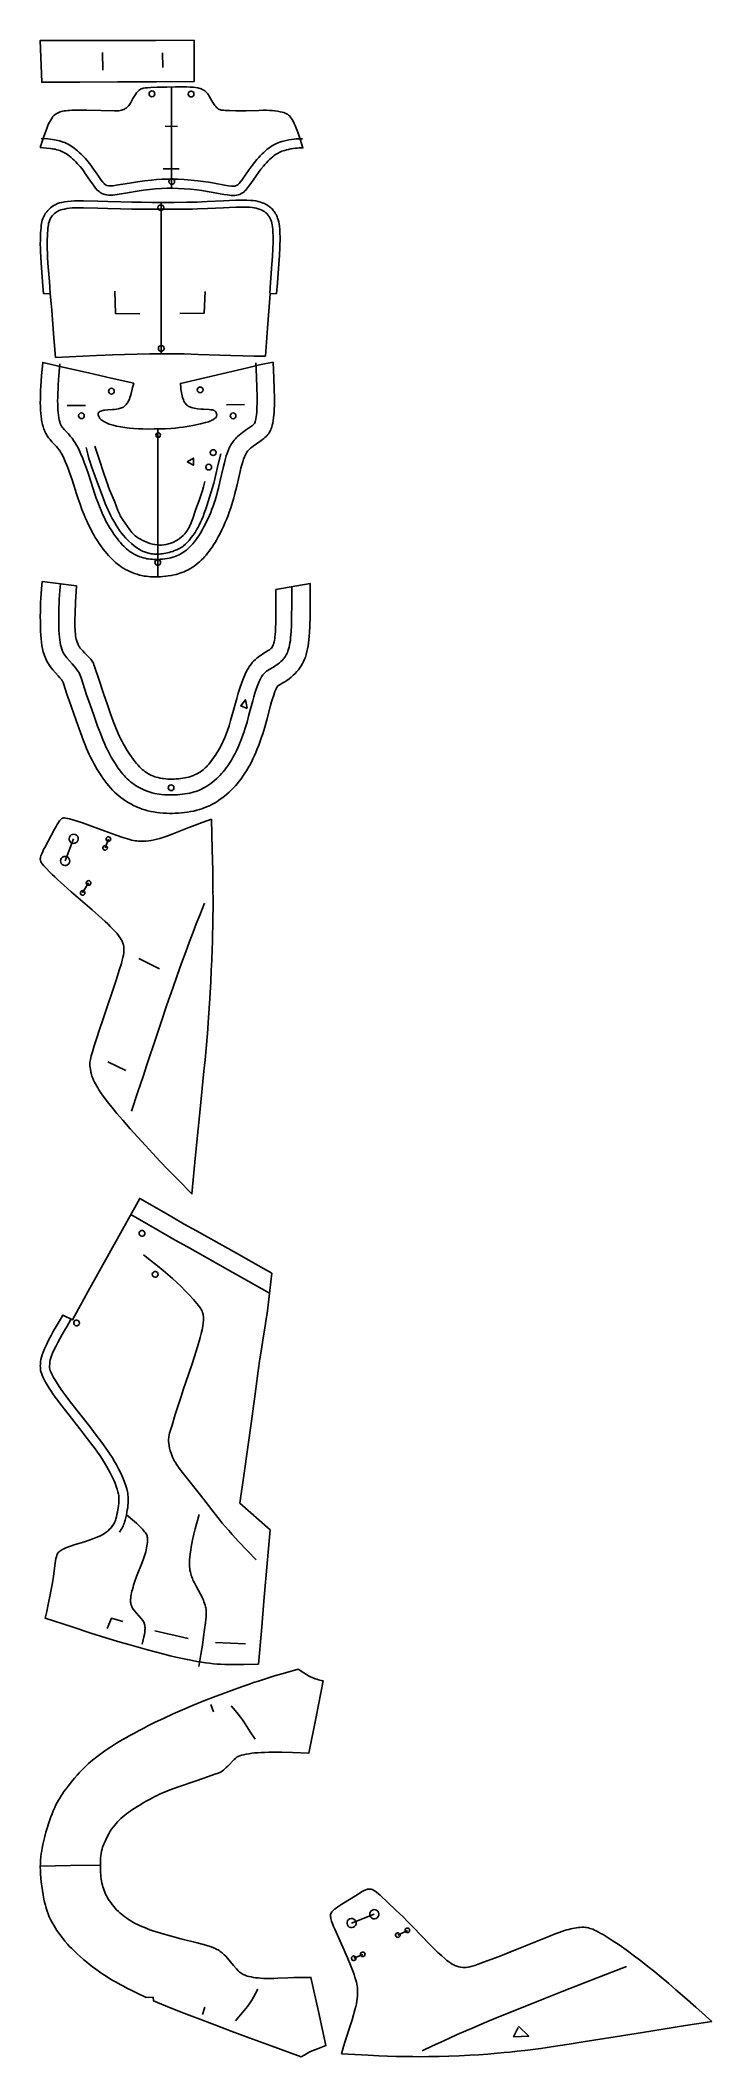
# Model space of a CAD drawing. Extents: x 1 to 293, y 1 to 877.
import ezdxf

# ---------------------------------------------------------------- set-up
doc = ezdxf.new("R2010")
doc.units = 0

msp = doc.modelspace()

# ---------------------------------------------------------------- linework, layer by layer
for points in [[(67.868591, 859.527405), (51.307343, 859.458679), (34.74617, 859.389893), (18.184999, 859.321045), (1.62375, 859.252258), (0.999453, 877.434875), (17.716719, 877.448975), (34.433983, 877.463135), (51.151249, 877.477234), (67.868591, 877.491333), (67.868591, 859.527405)], [(28.059765, 872.245667), (28.17914, 864.550537)], [(54.173748, 872.06958), (54.293903, 865.652161)], [(1, 830.877686), (3.731562, 830.653809), (5.476016, 830.467163), (6.178515, 830.368042), (6.920938, 830.238953), (7.508437, 830.115051), (8.15789, 829.953125), (8.881953, 829.74176), (9.522031, 829.52832), (10.082969, 829.31366), (10.659531, 829.059814), (11.256093, 828.75769), (11.771718, 828.462341), (12.306093, 828.122314), (12.968828, 827.65802), (13.648594, 827.139587), (14.338281, 826.574768), (15.030937, 825.971069), (15.719687, 825.336243), (16.399843, 824.674255), (17.070234, 823.983826), (17.73, 823.262878), (18.271093, 822.63739), (19.119062, 821.587097), (20.046249, 820.337585), (20.848749, 819.191833), (22.875624, 816.224915), (24.125, 814.469971), (25.054531, 813.250549), (25.76453, 812.421082), (26.115469, 812.064453), (26.513594, 811.711304), (26.859297, 811.447388), (27.28367, 811.168518), (27.737812, 810.91864), (28.153671, 810.729431), (28.596718, 810.565247), (29.069374, 810.427612), (29.838749, 810.274841), (30.684608, 810.190125), (31.610624, 810.17804), (32.504295, 810.231445), (33.365154, 810.3302), (34.363514, 810.478821), (39.699219, 811.379272), (43.167187, 811.928345), (45.819218, 812.309875), (48.404842, 812.633972), (51.133282, 812.905579), (53.691013, 813.084106), (56.10828, 813.177246), (58.414139, 813.193054), (60.871716, 813.133179), (63.476406, 812.991943), (66.237968, 812.770752), (68.965782, 812.481628), (71.253433, 812.179688), (73.576714, 811.818359), (76.090157, 811.383118), (80.764687, 810.531494), (82.388435, 810.258362), (83.262184, 810.13147), (83.918671, 810.054199), (84.501564, 810.00769), (85.028984, 809.993286), (85.677811, 810.026184), (86.304688, 810.121521), (87.028122, 810.30719), (87.683594, 810.543884), (88.333672, 810.84967), (88.885155, 811.175049), (89.412964, 811.558472), (89.934685, 812.022278), (90.318588, 812.419128), (90.639839, 812.784119), (91.067657, 813.308716), (91.533432, 813.919434), (92.478668, 815.236572), (94.796486, 818.59552), (95.789688, 819.999268), (96.919373, 821.513), (98.004845, 822.858887), (98.596718, 823.543274), (99.295387, 824.30719), (99.898438, 824.930298), (100.603127, 825.617432), (101.304527, 826.258118), (101.998589, 826.84906), (102.685776, 827.388489), (103.272263, 827.809753), (103.859451, 828.192871), (104.35125, 828.482849), (104.84687, 828.746216), (105.450157, 829.02832), (105.964684, 829.238525), (106.602654, 829.465088), (107.269684, 829.668701), (107.973122, 829.854675), (108.846558, 830.055237), (109.888435, 830.261597), (110.926559, 830.436646), (111.908119, 830.572693), (112.681015, 830.654419), (113.460625, 830.708191), (114.159531, 830.73114), (115.157501, 830.734985), (113.98156, 834.540344), (113.558746, 835.820923), (113.117653, 837.081726), (112.653671, 838.317261), (112.250854, 839.31781), (111.755463, 840.463806), (111.338516, 841.357849), (110.841095, 842.337402), (110.434845, 843.060303), (110.041245, 843.684998), (109.65625, 844.212891), (109.269608, 844.655762), (108.870934, 845.025818), (108.449844, 845.335388), (107.995781, 845.596436), (107.498276, 845.821289), (106.837189, 846.055969), (106.114838, 846.257813), (105.210152, 846.457703), (104.116875, 846.648254), (102.840309, 846.826294), (101.799454, 846.939148), (100.677963, 847.024292), (99.250854, 847.081055), (97.834213, 847.089722), (96.013283, 847.055664), (90.407188, 846.893799), (88.354454, 846.873169), (85.942032, 846.886414), (83.276329, 846.944519), (81.352966, 847.02594), (80.687424, 847.075684), (80.129295, 847.137695), (79.729141, 847.200989), (79.306564, 847.293884), (78.989685, 847.390137), (78.752968, 847.48407), (78.471329, 847.627869), (78.252182, 847.767944), (78.033905, 847.933838), (77.755699, 848.182495), (77.220467, 848.760193), (76.90461, 849.151611), (76.579605, 849.58905), (75.982033, 850.481445), (75.516167, 851.258118), (74.441719, 853.172791), (74.083282, 853.753235), (73.782188, 854.193176), (73.383202, 854.699585), (72.954453, 855.145203), (72.494064, 855.529907), (72.001953, 855.859619), (71.691246, 856.033264), (71.258904, 856.239441), (70.920937, 856.376648), (70.452026, 856.538635), (69.962029, 856.679565), (69.449608, 856.801941), (68.477814, 856.975525), (67.374374, 857.101868), (66.096558, 857.186462), (64.602104, 857.234619), (62.603046, 857.252258), (59.795467, 857.232422), (55.964138, 857.167419), (51.830391, 857.076599), (49.097813, 856.987183), (47.553749, 856.901917), (46.570938, 856.806335), (45.859688, 856.683044), (45.573982, 856.608337), (45.257263, 856.50061), (44.903904, 856.347229), (44.612732, 856.196289), (44.264297, 855.981934), (43.973747, 855.77124), (43.682266, 855.527405), (43.388985, 855.246704), (43.152657, 854.993164), (42.854843, 854.63855), (42.318279, 853.911804), (41.735466, 853.011292), (41.237576, 852.159668), (40.311016, 850.479065), (39.88953, 849.786865), (39.436172, 849.154419), (39.192577, 848.864929), (38.93586, 848.593994), (38.594376, 848.28186), (38.30328, 848.053955), (37.914532, 847.796875), (37.582264, 847.613953), (37.22953, 847.451599), (36.761326, 847.277588), (36.271248, 847.133423), (35.768906, 847.017151), (35.163593, 846.911316), (34.474998, 846.829407), (33.827343, 846.786621), (33.187107, 846.776062), (27.476093, 846.94928), (21.281563, 847.079773), (17.530155, 847.116089), (16.07375, 847.106873), (14.750781, 847.077271), (13.72375, 847.032227), (12.937812, 846.978638), (12.071953, 846.892334), (11.409843, 846.799988), (10.797031, 846.687073), (10.120937, 846.522888), (9.603281, 846.363037), (9.032969, 846.146606), (8.431719, 845.864441), (7.82, 845.508972), (7.341094, 845.171204), (6.898516, 844.786011), (6.473281, 844.321716), (6.108438, 843.836792), (5.665703, 843.141602), (5.262422, 842.418884), (4.768125, 841.431946), (4.329609, 840.469727), (3.8075, 839.220032), (3.356484, 838.046936), (2.906016, 836.78894), (2.381484, 835.234924), (1, 830.877686)], [(50.786873, 854.231201), (50.691719, 854.709595), (50.42078, 855.115112), (50.015232, 855.386047), (49.536873, 855.481201), (49.058514, 855.386047), (48.652969, 855.115112), (48.38203, 854.709595), (48.286873, 854.231201), (48.38203, 853.752869), (48.652969, 853.347351), (49.058514, 853.076416), (49.536873, 852.981201), (50.015232, 853.076416), (50.42078, 853.347351), (50.691719, 853.752869), (50.786873, 854.231201)], [(58.059685, 813.332092), (58.059685, 824.282715), (58.059685, 835.233337), (58.059685, 846.18396), (58.059685, 857.134583)], [(67.787262, 854.15271), (67.692108, 854.631165), (67.421089, 855.036621), (67.015625, 855.307556), (66.537262, 855.40271), (66.058907, 855.307556), (65.653358, 855.036621), (65.382423, 854.631165), (65.287262, 854.15271), (65.382423, 853.674438), (65.653358, 853.26886), (66.058907, 852.997864), (66.537262, 852.90271), (67.015625, 852.997864), (67.421089, 853.26886), (67.692108, 853.674438), (67.787262, 854.15271)], [(1.382734, 834.859619), (4.219141, 834.631409), (5.257109, 834.528259), (6.231484, 834.411133), (7.13125, 834.276245), (7.854609, 834.143433), (8.54875, 833.992432), (9.340468, 833.790039), (10.133828, 833.556091), (10.946172, 833.283936), (11.660625, 833.010376), (12.39289, 832.689758), (13.144062, 832.313049), (13.785313, 831.949585), (14.440547, 831.53656), (15.107031, 831.076294), (15.780468, 830.574768), (16.456562, 830.037415), (17.131016, 829.469971), (17.932264, 828.757507), (18.717968, 828.019287), (19.358515, 827.386597), (19.985703, 826.737244), (20.599218, 826.070557), (21.198515, 825.385498), (21.783438, 824.681458), (22.353437, 823.957703), (22.908516, 823.217102), (23.870546, 821.865356), (25.65539, 819.251648), (26.557655, 817.956909), (27.500546, 816.65387), (28.175781, 815.778015), (28.692656, 815.186157), (28.919296, 814.968079), (29.113203, 814.809265), (29.343203, 814.649902), (29.5525, 814.532532), (29.786249, 814.43396), (30.063437, 814.350403), (30.600468, 814.249756), (31.191093, 814.206299), (31.858124, 814.218323), (32.679451, 814.295044), (34.031719, 814.493103), (39.699062, 815.436157), (43.286404, 815.992737), (46.341091, 816.415588), (49.271561, 816.752258), (51.427185, 816.945374), (53.774529, 817.097168), (56.01445, 817.179932), (58.164219, 817.19873), (59.468281, 817.181396), (60.745625, 817.144226), (63.476406, 817.003357), (64.928902, 816.898804), (66.599762, 816.75647), (69.43383, 816.455994), (71.799294, 816.144104), (74.188354, 815.773193), (76.523438, 815.371338), (81.050781, 814.553833), (82.852814, 814.249878), (84.031715, 814.085205), (84.459137, 814.044922), (84.852264, 814.02887), (85.203514, 814.045166), (85.533745, 814.098328), (85.888596, 814.193054), (86.213043, 814.319275), (86.509377, 814.473511), (86.816635, 814.676147), (87.107811, 814.915527), (87.393829, 815.198364), (87.923668, 815.816162), (88.623672, 816.743652), (91.798668, 821.302185), (93.029839, 823.009277), (94.108589, 824.419495), (95.184219, 825.727844), (95.952965, 826.599365), (96.625389, 827.319885), (97.423592, 828.126831), (98.117653, 828.787415), (98.937027, 829.519104), (99.645782, 830.110535), (100.361015, 830.66626), (101.083595, 831.18335), (101.814529, 831.659058), (102.430626, 832.021851), (103.053902, 832.352234), (103.685387, 832.650146), (104.327812, 832.918396), (105.116951, 833.205994), (105.930626, 833.461609), (106.77359, 833.691101), (107.799057, 833.933044), (109.003593, 834.177307), (110.191635, 834.381592), (111.308594, 834.539795), (112.185936, 834.635986), (113.062576, 834.700195), (113.931091, 834.72998), (114.985931, 834.732422)], [(55.266716, 840.186707), (60.569763, 840.035278)], [(54.465935, 821.625427), (61.368591, 821.598633)], [(59.364452, 816.083557), (59.269295, 816.561951), (58.99828, 816.967468), (58.592812, 817.238403), (58.114452, 817.333557), (57.636093, 817.238403), (57.230545, 816.967468), (56.95961, 816.561951), (56.864452, 816.083557), (56.95961, 815.605225), (57.230545, 815.199768), (57.636093, 814.928711), (58.114452, 814.833557), (58.592812, 814.928711), (58.99828, 815.199768), (59.269295, 815.605225), (59.364452, 816.083557)], [(98.947495, 740.207581), (99.821167, 752.333252), (100.909996, 767.247925), (103.732025, 767.446228), (104.05101, 772.017029), (104.669998, 780.288757), (104.922188, 783.911255), (105.125, 787.564514), (105.179688, 789.089844), (105.203667, 790.317017), (105.198746, 792.028748), (105.152809, 793.581177), (105.056244, 795.250854), (104.93, 796.664185), (104.795311, 797.673096), (104.636948, 798.507568), (104.399841, 799.427612), (104.125389, 800.257324), (103.920235, 800.779541), (103.736328, 801.197144), (103.480469, 801.717468), (103.254059, 802.130859), (102.942734, 802.641846), (102.670151, 803.044495), (102.375778, 803.439819), (102.058983, 803.825928), (101.719063, 804.20105), (101.355385, 804.563416), (100.96711, 804.911072), (100.659454, 805.161255), (100.337265, 805.401306), (99.885078, 805.704651), (99.410156, 805.988281), (98.91758, 806.252075), (98.412262, 806.495911), (97.899216, 806.719543), (97.383354, 806.922974), (96.742188, 807.148438), (96.114296, 807.341675), (95.622887, 807.473511), (94.629532, 807.681946), (93.550392, 807.826782), (92.299606, 807.919983), (90.798592, 807.973083), (88.839684, 807.993286), (86.000702, 807.962463), (83.179764, 807.875916), (80.676872, 807.759033), (73.553276, 807.372009), (69.231323, 807.19751), (67.038437, 807.139648), (64.716171, 807.09906), (59.199608, 807.055908), (49.47031, 807.060303), (44.97242, 807.094055), (40.778904, 807.149231), (35.953358, 807.241455), (30.353281, 807.380066), (26.04875, 807.509338), (19.737108, 807.732788), (18.440624, 807.752197), (17.333984, 807.741516), (15.913125, 807.689453), (14.346797, 807.582153), (12.804844, 807.42395), (11.457734, 807.233276), (10.317031, 807.015869), (9.380078, 806.781677), (8.514766, 806.501099), (7.724218, 806.171692), (7.098906, 805.852417), (6.514843, 805.50061), (5.965547, 805.117798), (5.360078, 804.634216), (4.788516, 804.113708), (4.253047, 803.560425), (3.756172, 802.978088), (3.300469, 802.370972), (2.944375, 801.832336), (2.620625, 801.267944), (2.329375, 800.665039), (2.070469, 800.010742), (1.844062, 799.292297), (1.680156, 798.635193), (1.538047, 797.918274), (1.416094, 797.13623), (1.293984, 796.104919), (1.195547, 794.964172), (1.117813, 793.705322), (1.050078, 792.077881), (1.013281, 790.554382), (1, 788.926697), (1.01375, 787.208862), (1.048516, 785.718445), (1.152969, 783.24469), (1.309297, 780.717651), (1.952969, 772.454529), (2.308437, 767.45575), (5.316875, 767.290588), (5.709375, 763.097229), (5.969375, 760.13031), (6.763047, 749.851074), (7.637422, 739.648254), (25.365313, 740.508362), (29.166718, 740.673035), (32.406326, 740.794189), (37.572891, 740.951843), (43.100624, 741.083557), (48.537498, 741.180786), (53.47031, 741.234497), (58.55125, 741.227966), (63.555935, 741.144653), (69.571404, 740.973083), (83.864922, 740.475891), (88.971016, 740.31897), (93.944611, 740.221313), (98.947495, 740.207581)], [(53.587967, 806.807617), (53.587967, 790.411011), (53.587967, 774.014343), (53.587967, 757.617615), (53.587967, 741.220947)], [(100.738197, 767.639038), (101.058205, 772.225769), (101.65461, 780.194641), (101.891167, 783.549194), (102.093437, 786.989197), (102.187416, 789.549072), (102.203438, 791.083862), (102.183746, 792.487854), (102.128593, 793.902039), (102.039215, 795.255005), (101.931404, 796.374817), (101.810623, 797.228577), (101.654686, 797.993164), (101.451561, 798.7229), (101.160469, 799.523132), (100.795624, 800.303894), (100.583984, 800.683716), (100.352028, 801.054688), (100.098434, 801.415283), (99.878517, 801.695618), (99.580154, 802.034668), (99.321327, 802.295898), (99.043282, 802.547485), (98.744843, 802.788818), (98.424843, 803.019226), (98.082886, 803.237976), (97.345467, 803.638733), (96.561874, 803.987732), (95.662498, 804.313904), (94.777184, 804.565674), (93.955856, 804.730774), (93.014687, 804.848267), (91.868515, 804.925842), (90.445, 804.970459), (88.781792, 804.985779), (86.043594, 804.95813), (83.062111, 804.866455), (80.590309, 804.749146), (73.683907, 804.374695), (69.326324, 804.198547), (67.114922, 804.14032), (64.774452, 804.099365), (59.221249, 804.055847), (49.449139, 804.060242), (44.93539, 804.094177), (40.726795, 804.149536), (35.883202, 804.24231), (30.265781, 804.381104), (25.957188, 804.51001), (19.713593, 804.729126), (18.615469, 804.746887), (17.558907, 804.739685), (16.218828, 804.693909), (14.911797, 804.609436), (13.651172, 804.489075), (12.453125, 804.333801), (11.459844, 804.163757), (10.552343, 803.960632), (9.842422, 803.753418), (9.133594, 803.481018), (8.662812, 803.251709), (8.165313, 802.957153), (7.708828, 802.633728), (7.218828, 802.228943), (6.756562, 801.790283), (6.325937, 801.323547), (5.884531, 800.772339), (5.534688, 800.262695), (5.29875, 799.854492), (5.119062, 799.484375), (4.922969, 798.990234), (4.775391, 798.525757), (4.616797, 797.891418), (4.499531, 797.289307), (4.395312, 796.61438), (4.30375, 795.861206), (4.209922, 794.846924), (4.132891, 793.703125), (4.072031, 792.421082), (4.02875, 791.00415), (4.006953, 789.467163), (4.007891, 788.105896), (4.028515, 786.681152), (4.071094, 785.201965), (4.170312, 783.058716), (4.329141, 780.564331), (4.945625, 772.667847), (5.302187, 767.649902)], [(53.394375, 805.995911), (52.916092, 805.900757), (52.510544, 805.629822), (52.239529, 805.224365), (52.144375, 804.745911), (52.239529, 804.267639), (52.510544, 803.862122), (52.916092, 803.591064), (53.394375, 803.495911), (53.872734, 803.591064), (54.278278, 803.862122), (54.549297, 804.267639), (54.644375, 804.745911), (54.549297, 805.224365), (54.278278, 805.629822), (53.872734, 805.900757), (53.394375, 805.995911)], [(33.349766, 768.393127), (33.745155, 758.69574), (44.22031, 758.578125)], [(72.590698, 768.349426), (72.203903, 758.873596), (61.681328, 758.749207)], [(102.180779, 737.648682), (102.486794, 730.654175), (102.656013, 725.862183), (102.736717, 722.013916), (102.745079, 720.008423), (102.729996, 718.613831), (102.695389, 717.318176), (102.619843, 715.737122), (102.541794, 714.654602), (102.410309, 713.3396), (102.248825, 712.1604), (102.05867, 711.105164), (101.841095, 710.161987), (101.597656, 709.319275), (101.39875, 708.745911), (101.185699, 708.217712), (100.957809, 707.730042), (100.714218, 707.278442), (100.454216, 706.858276), (100.177032, 706.465149), (99.882027, 706.094421), (99.459526, 705.627258), (99.119843, 705.291321), (98.635078, 704.854065), (98.112968, 704.419983), (97.558594, 703.98645), (96.38578, 703.125671), (93.46273, 701.064758), (92.811089, 700.566467), (92.318672, 700.152588), (91.965622, 699.825439), (91.626167, 699.478516), (91.089607, 698.842712), (90.784683, 698.418579), (90.58828, 698.11499), (90.303589, 697.624573), (90.120392, 697.272156), (89.768433, 696.504761), (89.352104, 695.433105), (88.956718, 694.244446), (88.576637, 692.946838), (88.206169, 691.548584), (87.839767, 690.057861), (86.383751, 683.723206), (85.595779, 680.487427), (85.113121, 678.663086), (84.699059, 677.200317), (84.257652, 675.73645), (83.786873, 674.270935), (83.154373, 672.435425), (82.610703, 670.963257), (82.031403, 669.486877), (81.414604, 668.005554), (80.587814, 666.145752), (79.881485, 664.654602), (79.139061, 663.171692), (78.365074, 661.708862), (77.563751, 660.277954), (76.947418, 659.232727), (76.32, 658.217041), (75.683281, 657.23584), (75.039139, 656.294128), (74.389374, 655.39679), (73.735542, 654.547791), (73.077652, 653.746216), (72.415627, 652.990051), (71.749298, 652.277222), (71.078278, 651.605774), (70.176323, 650.771362), (69.49398, 650.18866), (68.576012, 649.465271), (67.881248, 648.960388), (66.945938, 648.333435), (65.998283, 647.755981), (65.275932, 647.354431), (64.292267, 646.859985), (63.535702, 646.519043), (62.496872, 646.10321), (61.691719, 645.819519), (60.861328, 645.559387), (60.003044, 645.322266), (59.114296, 645.107422), (57.87867, 644.85498), (56.592968, 644.642456), (55.604294, 644.51062), (54.264374, 644.373291), (53.250935, 644.300232), (52.236717, 644.253906), (51.227421, 644.235229), (49.899765, 644.254883), (48.925076, 644.30426), (47.974922, 644.384338), (47.052265, 644.495239), (46.155857, 644.63562), (44.99828, 644.86676), (44.15625, 645.071472), (43.064999, 645.383667), (42.006016, 645.738037), (40.975235, 646.131653), (39.968437, 646.561462), (38.981716, 647.02478), (38.010391, 647.525391), (37.049297, 648.073242), (36.093357, 648.679077), (35.376717, 649.177551), (34.417419, 649.909546), (33.692345, 650.514771), (32.960079, 651.172974), (32.218437, 651.88855), (31.465311, 652.666016), (30.700859, 653.505859), (29.929062, 654.403137), (29.154062, 655.352234), (28.379921, 656.347778), (27.356405, 657.737671), (26.600702, 658.819824), (25.859842, 659.929932), (24.902344, 661.44397), (24.212343, 662.597717), (23.551094, 663.761108), (22.920546, 664.930054), (21.934296, 666.887024), (21.022655, 668.849731), (20.508436, 670.027893), (20.016874, 671.204773), (19.095547, 673.549805), (18.24625, 675.875061), (17.456718, 678.169495), (16.71664, 680.417419), (14.799922, 686.38855), (13.8375, 689.216614), (13.209296, 690.945129), (12.498593, 692.790466), (11.820391, 694.438904), (11.183672, 695.87738), (10.587812, 697.108276), (10.089531, 698.029724), (9.582578, 698.860291), (9.0475, 699.630676), (8.56625, 700.248718), (8.043047, 700.862854), (6.070547, 703.001343), (5.254375, 703.928894), (4.592656, 704.757629), (3.981406, 705.630371), (3.695625, 706.089966), (3.423281, 706.568909), (3, 707.417542), (2.764609, 707.961609), (2.543516, 708.5354), (2.207109, 709.565063), (1.9675, 710.462341), (1.705156, 711.677246), (1.525078, 712.718018), (1.337266, 714.097351), (1.216719, 715.257263), (1.103281, 716.769897), (1.031094, 718.343445), (1.000078, 719.967651), (1.006562, 721.625854), (1.044453, 723.295837), (1.122813, 725.284302), (1.226875, 727.21936), (1.366797, 729.358337), (1.555391, 731.862854), (1.77, 734.390503), (2.055625, 737.489258), (12.107344, 735.190063), (21.946093, 732.939453), (31.784843, 730.688904), (41.623516, 728.438354), (41.286015, 727.396606), (41.052654, 726.573181), (40.881485, 725.875244), (40.445938, 723.937927), (40.205235, 722.992493), (39.962654, 722.19458), (39.726482, 721.541931), (39.506248, 721.020325), (39.310078, 720.614563), (39.102421, 720.237), (38.883358, 719.889282), (38.655937, 719.57196), (38.379063, 719.230225), (38.062031, 718.884338), (37.724998, 718.556641), (37.432968, 718.297852), (37.172733, 718.096069), (36.942734, 717.951599), (36.684765, 717.824036), (36.324688, 717.683044), (35.882576, 717.540039), (35.375546, 717.402222), (34.893826, 717.291992), (34.097031, 717.151672), (33.19656, 717.04718), (32.344688, 716.983032), (30.320391, 716.869507), (29.223906, 716.764771), (28.630703, 716.678955), (28.140078, 716.586487), (27.682108, 716.47522), (27.272343, 716.343994), (26.925938, 716.19165), (26.652344, 716.017883), (26.445936, 715.825012), (26.279764, 715.578979), (26.182186, 715.314026), (26.138985, 714.993347), (26.157108, 714.658569), (26.24625, 714.270386), (26.363047, 713.963806), (26.51914, 713.65625), (26.715937, 713.349609), (26.922499, 713.087219), (27.169374, 712.825317), (27.461639, 712.563416), (27.743437, 712.345154), (28.129608, 712.083313), (28.638203, 711.780518), (29.19664, 711.483948), (29.791874, 711.197388), (30.410936, 710.924133), (30.962812, 710.701538), (31.557108, 710.487305), (32.706875, 710.141907), (34.151249, 709.801147), (35.944843, 709.463562), (37.799843, 709.180664), (39.817108, 708.936646), (41.701717, 708.766174), (43.692108, 708.643188), (45.561172, 708.573486), (47.88953, 708.536072), (50.465, 708.542847), (52.874138, 708.587952), (55.330467, 708.6745), (57.738827, 708.807556), (59.693047, 708.962158), (61.494373, 709.155273), (63.142811, 709.378601), (64.888596, 709.663208), (67.289841, 710.124207), (70.610542, 710.830627), (72.778824, 711.344543), (73.472496, 711.530518), (74.079216, 711.714111), (74.624298, 711.906616), (75.061798, 712.087219), (75.55867, 712.325195), (76.040001, 712.59021), (76.545776, 712.910217), (76.926796, 713.190918), (77.229218, 713.458984), (77.441635, 713.707275), (77.544296, 713.876648), (77.612419, 714.04364), (77.651482, 714.211792), (77.667969, 714.420349), (77.656792, 714.680542), (77.612968, 714.995667), (77.549767, 715.273438), (77.465546, 715.539856), (77.378044, 715.749756), (77.277184, 715.936096), (77.18187, 716.074341), (77.052185, 716.222656), (76.903824, 716.354614), (76.734688, 716.473511), (76.359138, 716.666321), (76.099998, 716.757568), (75.785233, 716.837219), (75.100311, 716.940308), (74.375626, 716.993835), (71.939766, 717.105347), (70.775703, 717.189697), (69.250153, 717.357483), (67.92453, 717.568359), (67.250854, 717.709595), (66.76078, 717.834778), (66.324684, 717.970703), (65.944214, 718.11676), (65.613281, 718.27179), (65.259605, 718.476318), (64.960861, 718.690552), (64.704605, 718.912354), (64.393356, 719.230835), (64.072578, 719.6073), (63.847889, 719.916687), (63.632969, 720.267944), (63.424297, 720.677795), (63.218357, 721.163025), (63.047264, 721.633423), (62.846325, 722.264587), (62.656094, 722.948242), (62.482655, 723.662537), (62.332344, 724.385986), (62.211094, 725.097351), (62.118984, 725.787964), (62.050076, 726.461792), (61.928356, 728.317688), (73.127579, 730.925842), (91.105782, 735.186707), (96.331718, 736.373596), (102.180779, 737.648682)], [(94.686249, 737.36969), (94.942886, 731.144897), (95.106407, 726.449524), (95.191872, 722.733704), (95.207886, 720.833984), (95.201248, 719.53656), (95.177345, 718.358032), (95.12117, 716.9646), (95.041641, 715.759888), (94.943588, 714.727966), (94.831947, 713.852661), (94.680542, 712.954407), (94.524765, 712.244751), (94.344452, 711.597961), (94.195625, 711.193054), (94.03109, 710.87677), (93.834213, 710.618164), (93.588593, 710.385986), (93.206017, 710.098633), (90.639374, 708.325073), (88.94828, 707.081848), (88.123985, 706.440674), (87.452263, 705.887146), (86.778435, 705.289185), (86.276718, 704.806946), (85.781876, 704.291931), (85.297417, 703.741089), (84.826874, 703.151001), (84.522499, 702.734192), (84.082809, 702.071533), (83.802185, 701.603333), (83.53289, 701.112854), (83.275078, 700.600403), (82.791405, 699.514099), (82.346169, 698.355164), (81.836166, 696.81958), (81.368752, 695.206787), (81.018906, 693.87439), (80.603516, 692.173279), (79.097809, 685.588745), (78.429611, 682.81134), (78.073669, 681.429993), (77.69812, 680.056458), (76.985779, 677.674194), (76.544533, 676.32373), (76.076561, 674.980042), (75.580467, 673.642395), (75.054764, 672.309692), (74.497971, 670.98114), (73.908669, 669.655823), (73.445, 668.664368), (72.800934, 667.352539), (72.132576, 666.062561), (71.618515, 665.116089), (70.567886, 663.297668), (69.858124, 662.15564), (69.32476, 661.343811), (68.793121, 660.575684), (68.265549, 659.855835), (67.743126, 659.185974), (67.225464, 658.563843), (66.712029, 657.98645), (66.202187, 657.450928), (65.695389, 656.954468), (65.023201, 656.348206), (64.521011, 655.931519), (63.85289, 655.421448), (63.185154, 654.957031), (62.516094, 654.531677), (61.840313, 654.142456), (61.325077, 653.873291), (60.62117, 653.543518), (59.891716, 653.245667), (59.129608, 652.978271), (58.532497, 652.796753), (57.696796, 652.579041), (57.036484, 652.433167), (56.109138, 652.261169), (55.138123, 652.116333), (54.136562, 652.000427), (53.11742, 651.915527), (52.093906, 651.863342), (51.331326, 651.846863), (50.331638, 651.856628), (49.601952, 651.888672), (48.895622, 651.942871), (47.993984, 652.049683), (47.345703, 652.154297), (46.515076, 652.324585), (45.71867, 652.527954), (44.951954, 652.761841), (44.210232, 653.023804), (43.311329, 653.387146), (42.435467, 653.786072), (41.744453, 654.134583), (41.055779, 654.52063), (40.363438, 654.955078), (39.661327, 655.449219), (39.124844, 655.86554), (38.391407, 656.490601), (37.824532, 657.017944), (37.240391, 657.600586), (36.636875, 658.242859), (35.805233, 659.189331), (35.166874, 659.960754), (34.52047, 660.779846), (33.870468, 661.641846), (33.00531, 662.849915), (32.363125, 663.794067), (31.731327, 664.765625), (31.11414, 665.759888), (30.51586, 666.7724), (29.940311, 667.798401), (29.388437, 668.835754), (28.859062, 669.883423), (28.185936, 671.294678), (27.393124, 673.078674), (26.649139, 674.880676), (25.948124, 676.696228), (25.284531, 678.520996), (24.529531, 680.714966), (23.810781, 682.898438), (21.887655, 688.875366), (20.884844, 691.81488), (20.102499, 693.953979), (19.435078, 695.671448), (18.665312, 697.526184), (18.017344, 698.976624), (17.382109, 700.292419), (16.753437, 701.485046), (16.122656, 702.570557), (15.481484, 703.56488), (14.821406, 704.483948), (14.019375, 705.480896), (13.202499, 706.405701), (11.380156, 708.363831), (10.943906, 708.865356), (10.638437, 709.249268), (10.243984, 709.823608), (9.965, 710.326721), (9.677656, 710.995361), (9.468359, 711.634521), (9.241328, 712.534729), (9.067968, 713.411072), (8.883359, 714.607788), (8.753437, 715.718994), (8.649453, 716.92749), (8.574922, 718.227356), (8.539219, 719.328979), (8.525937, 720.775085), (8.543828, 722.276794), (8.599218, 724.116699), (8.683281, 725.957031), (8.787031, 727.754272), (9.082656, 731.841003), (9.52789, 736.847229)], [(53.572655, 744.839966), (53.094296, 744.744812), (52.688747, 744.473877), (52.417812, 744.068359), (52.322655, 743.589966), (52.417812, 743.111633), (52.688747, 742.706055), (53.094296, 742.43512), (53.572655, 742.339966), (54.051014, 742.43512), (54.456562, 742.706055), (54.727497, 743.111633), (54.822655, 743.589966), (54.727497, 744.068359), (54.456562, 744.473877), (54.051014, 744.744812), (53.572655, 744.839966)], [(12.650624, 718.806335), (20.67664, 718.696106)], [(31.887733, 726.230469), (31.409374, 726.135315), (31.003828, 725.86438), (30.732889, 725.458801), (30.637733, 724.980469), (30.732889, 724.502075), (31.003828, 724.096558), (31.409374, 723.825623), (31.887733, 723.730469), (32.366093, 723.825623), (32.771641, 724.096558), (33.042576, 724.502075), (33.137733, 724.980469), (33.042576, 725.458801), (32.771641, 725.86438), (32.366093, 726.135315), (31.887733, 726.230469)], [(70.496948, 726.768372), (70.018593, 726.673157), (69.613121, 726.402222), (69.34211, 725.996704), (69.246948, 725.518372), (69.34211, 725.039978), (69.613121, 724.63446), (70.018593, 724.363525), (70.496948, 724.268372), (70.975311, 724.363525), (71.380859, 724.63446), (71.651794, 725.039978), (71.746948, 725.518372), (71.651794, 725.996704), (71.380859, 726.402222), (70.975311, 726.673157), (70.496948, 726.768372)], [(81.970001, 718.998901), (89.823433, 719.164063)], [(18.844063, 715.562256), (18.365704, 715.467102), (17.960155, 715.196167), (17.689219, 714.790588), (17.594063, 714.312256), (17.689219, 713.833862), (17.960155, 713.428345), (18.365704, 713.15741), (18.844063, 713.062256), (19.322344, 713.15741), (19.72789, 713.428345), (19.998905, 713.833862), (20.094063, 714.312256), (19.998905, 714.790588), (19.72789, 715.196167), (19.322344, 715.467102), (18.844063, 715.562256)], [(84.791641, 715.517456), (84.313278, 715.422302), (83.90773, 715.151367), (83.636795, 714.74585), (83.541641, 714.267456), (83.636795, 713.789124), (83.90773, 713.383667), (84.313278, 713.11261), (84.791641, 713.017456), (85.269997, 713.11261), (85.675545, 713.383667), (85.94648, 713.789124), (86.041641, 714.267456), (85.94648, 714.74585), (85.675545, 715.151367), (85.269997, 715.422302), (84.791641, 715.517456)], [(52.210232, 706.899048), (51.827576, 706.822937), (51.503124, 706.60614), (51.286404, 706.281799), (51.210232, 705.899048), (51.286404, 705.516418), (51.503124, 705.191956), (51.827576, 704.97522), (52.210232, 704.899048), (52.592968, 704.97522), (52.917343, 705.191956), (53.13414, 705.516418), (53.210232, 705.899048), (53.13414, 706.281799), (52.917343, 706.60614), (52.592968, 706.822937), (52.210232, 706.899048)], [(52.055466, 708.456787), (52.055466, 692.494568), (52.055466, 676.53241), (52.055466, 660.570129), (52.055466, 644.607849)], [(20.895077, 700.427734), (21.628984, 697.641602), (22.150156, 695.761719), (22.630312, 694.153015), (23.131561, 692.62207), (23.852343, 690.613525), (25.922968, 685.11853), (28.267187, 678.63501), (29.190233, 676.190857), (29.738592, 674.845093), (30.296562, 673.573364), (30.871639, 672.351624), (31.471796, 671.15271), (32.292969, 669.601135), (33.181404, 668.003967), (33.916328, 666.753662), (34.68531, 665.526306), (35.484295, 664.348999), (36.309841, 663.246155), (37.163513, 662.216309), (38.179688, 661.107117), (39.382813, 659.915833), (40.658123, 658.754272), (41.851875, 657.76001), (42.938828, 656.947876), (43.89922, 656.313416), (44.388592, 656.0224), (44.883747, 655.751465), (45.721405, 655.346619), (46.230938, 655.131775), (46.745625, 654.937866), (47.61414, 654.661133), (48.141407, 654.522705), (48.673122, 654.40509), (49.208984, 654.307861), (49.748905, 654.231262), (50.292576, 654.174988), (50.84, 654.138977), (51.390781, 654.122742), (52.130077, 654.130432), (52.687813, 654.157593), (53.435467, 654.221008), (53.998905, 654.288086), (54.753124, 654.402405), (55.510311, 654.543823), (56.26992, 654.710632), (57.030468, 654.901794), (57.787968, 655.116882), (58.537579, 655.356018), (59.09156, 655.551208), (59.815468, 655.832581), (60.344685, 656.059448), (61.028122, 656.383057), (61.521404, 656.641602), (61.995857, 656.913879), (62.450077, 657.199829), (62.885468, 657.499573), (63.303905, 657.813416), (64.098198, 658.483948), (64.848907, 659.213135), (65.690933, 660.139893), (66.638748, 661.302429), (67.46328, 662.408875), (68.272499, 663.594177), (68.945465, 664.669617), (69.591949, 665.796753), (70.105545, 666.773315), (70.688591, 667.981995), (71.234528, 669.217224), (71.742577, 670.464661), (72.286324, 671.916443), (72.776329, 673.342896), (73.338432, 675.123291), (74.467499, 678.885742), (75.807968, 683.062561), (76.372032, 684.987183), (76.692574, 686.205688), (77.001564, 687.459778), (78.376877, 693.310364), (79.505547, 697.800232)], [(24.750937, 701.048096), (26.526093, 695.496765), (28.511719, 689.59021), (29.739531, 685.812927), (30.291639, 684.232666), (30.643202, 683.29834), (31.117655, 682.108215), (33.182579, 677.125549), (34.725311, 673.054199), (35.211563, 671.93866), (35.522732, 671.310303), (35.776875, 670.840454), (36.331017, 669.905823), (36.928123, 668.982849), (39.86039, 664.746155), (40.320156, 664.124817), (40.799374, 663.53125), (41.20578, 663.076965), (41.640156, 662.641418), (42.230858, 662.124207), (42.870544, 661.637329), (43.688438, 661.092712), (44.544765, 660.591309), (45.568748, 660.060242), (46.593594, 659.587036), (47.605545, 659.172791), (48.607578, 658.820679), (49.177109, 658.648743), (49.745388, 658.49884), (50.739063, 658.291321), (51.734295, 658.155823), (52.732498, 658.093445), (53.734451, 658.104126), (54.740936, 658.188354), (55.752655, 658.346375), (56.769138, 658.581726), (57.351406, 658.753601), (57.788513, 658.901367), (58.663124, 659.248169), (59.245937, 659.519043), (59.682655, 659.743958), (60.553749, 660.251953), (61.412029, 660.833801), (62.242264, 661.481995), (63.02906, 662.189148), (63.401325, 662.562317), (63.75703, 662.947571), (64.202026, 663.477966), (64.611015, 664.02594), (64.986328, 664.590759), (65.332031, 665.171936), (65.652031, 665.769043), (66.021873, 666.537109), (66.365387, 667.328552), (66.690308, 668.142578), (67.249611, 669.658447), (68.64492, 673.649658), (70.057343, 677.39679), (70.681091, 679.169312), (71.091721, 680.474915), (71.481949, 681.830688), (71.909843, 683.424255), (72.481323, 685.656555)], [(64.897423, 694.289368), (67.57, 692.776245), (67.548752, 694.331421), (67.527496, 695.886475), (64.897423, 694.289368)], [(74.183434, 693.249146), (73.705078, 693.153992), (73.29953, 692.883057), (73.028595, 692.477478), (72.933434, 691.999146), (73.028595, 691.520752), (73.29953, 691.115234), (73.705078, 690.844299), (74.183434, 690.749146), (74.661797, 690.844299), (75.067345, 691.115234), (75.33828, 691.520752), (75.433434, 691.999146), (75.33828, 692.477478), (75.067345, 692.883057), (74.661797, 693.153992), (74.183434, 693.249146)], [(76.121719, 699.51178), (75.643356, 699.416626), (75.237808, 699.145691), (74.966873, 698.740234), (74.871719, 698.26178), (74.966873, 697.783508), (75.237808, 697.37793), (75.643356, 697.106934), (76.121719, 697.01178), (76.600075, 697.106934), (77.005623, 697.37793), (77.276558, 697.783508), (77.371719, 698.26178), (77.276558, 698.740234), (77.005623, 699.145691), (76.600075, 699.416626), (76.121719, 699.51178)], [(52.058826, 651.755371), (51.580467, 651.660217), (51.174919, 651.389282), (50.903984, 650.983765), (50.808826, 650.505371), (50.903984, 650.027039), (51.174919, 649.62146), (51.580467, 649.350525), (52.058826, 649.255371), (52.537186, 649.350525), (52.942734, 649.62146), (53.213669, 650.027039), (53.308826, 650.505371), (53.213669, 650.983765), (52.942734, 651.389282), (52.537186, 651.660217), (52.058826, 651.755371)], [(16.675312, 640.430298), (16.326641, 633.263733), (16.114765, 628.426025), (16.028515, 625.554565), (16.014999, 623.407104), (16.033516, 622.39801), (16.072187, 621.43927), (16.132187, 620.53418), (16.236094, 619.477905), (16.340937, 618.692261), (16.497421, 617.783447), (16.641483, 617.114136), (16.843515, 616.348816), (17.115391, 615.533203), (17.420391, 614.817749), (17.766874, 614.174988), (17.958281, 613.871948), (18.234844, 613.478882), (18.784922, 612.797302), (19.430157, 612.085938), (20.262264, 611.225952), (22.126171, 609.353027), (22.917343, 608.503723), (23.284922, 608.054504), (23.592577, 607.615906), (23.815702, 607.237793), (24.058046, 606.744019), (24.327812, 606.075867), (24.611172, 605.258972), (26.37203, 599.739746), (28.449453, 593.497803), (30.1325, 588.571167), (31.468046, 584.79303), (32.705547, 581.462708), (33.84914, 578.571106), (34.896484, 576.10614), (35.433044, 574.91803), (35.979141, 573.763123), (36.535469, 572.644287), (37.102734, 571.564209), (37.535858, 570.78125), (38.122341, 569.774963), (38.714764, 568.813171), (39.308437, 567.896851), (39.898357, 567.027344), (40.623123, 566.007935), (41.325001, 565.065796), (42.123829, 564.040283), (42.869297, 563.127625), (43.461952, 562.441528), (44.156639, 561.691711), (44.735859, 561.11554), (45.327969, 560.572327), (45.94492, 560.051575), (46.596718, 559.546936), (47.147266, 559.157715), (47.726795, 558.78418), (48.337891, 558.429443), (48.983513, 558.096069), (49.491875, 557.861694), (50.204372, 557.572571), (50.766171, 557.374512), (51.352188, 557.193909), (52.168827, 556.980225), (53.021404, 556.797485), (53.905231, 556.64563), (54.585938, 556.55188), (55.513435, 556.453674), (56.459454, 556.385986), (57.419296, 556.348633), (58.145466, 556.340454), (59.118122, 556.355774), (60.09, 556.400818), (61.055466, 556.474976), (62.008434, 556.578064), (62.942734, 556.70929), (63.852577, 556.86853), (64.515312, 557.00592), (65.367889, 557.212891), (65.981407, 557.385681), (66.765076, 557.638733), (67.511642, 557.916931), (68.048515, 558.141724), (68.735313, 558.461914), (69.390938, 558.804932), (70.017578, 559.169922), (70.6175, 559.555908), (71.192734, 559.96228), (71.747185, 560.390686), (72.285545, 560.845703), (72.681953, 561.207031), (73.204689, 561.71936), (73.725388, 562.27063), (74.249062, 562.865356), (74.780861, 563.508118), (75.464531, 564.385864), (76.02742, 565.14856), (76.599609, 565.961182), (77.175705, 566.819824), (77.750702, 567.720276), (78.319374, 568.658875), (78.876404, 569.631287), (79.41687, 570.633911), (79.808121, 571.403015), (80.185936, 572.185913), (80.670151, 573.251221), (81.01976, 574.06665), (81.469215, 575.176086), (81.901329, 576.311462), (82.318123, 577.473328), (83.016479, 579.571838), (83.684135, 581.754333), (84.423904, 584.335388), (86.371872, 591.337952), (87.057182, 593.66626), (87.761017, 595.9245), (88.581482, 598.355469), (89.307343, 600.294861), (89.723671, 601.304993), (90.037651, 602.014893), (90.675934, 603.322388), (91.003044, 603.924927), (91.337265, 604.496643), (91.680077, 605.039917), (92.152809, 605.724365), (92.520935, 606.21106), (92.90226, 606.67749), (93.297966, 607.126099), (93.845619, 607.697815), (94.410934, 608.239197), (95.132889, 608.872803), (95.715309, 609.345093), (96.439369, 609.891724), (97.008041, 610.293823), (97.695702, 610.752014), (100.081558, 612.239136), (100.576561, 612.584045), (100.940781, 612.869202), (101.194687, 613.09259), (101.43203, 613.328491), (101.791557, 613.767578), (101.986328, 614.069519), (102.107651, 614.291016), (102.277107, 614.658569), (102.38195, 614.930054), (102.572418, 615.545593), (102.698982, 616.078491), (102.812027, 616.680115), (102.911797, 617.356995), (102.998825, 618.113403), (103.096642, 619.233887), (103.175545, 620.462708), (103.237732, 621.778198), (103.321167, 624.582886), (103.374687, 628.54834), (103.390312, 633.053528), (103.372574, 638.737976), (118.348434, 641.342102), (118.306641, 632.030701), (118.249451, 626.93866), (118.152885, 623.032776), (118.006088, 619.862), (117.906952, 618.429138), (117.772812, 616.933105), (117.610001, 615.53717), (117.413902, 614.22113), (117.181168, 612.970459), (116.910072, 611.769897), (116.589607, 610.570068), (116.205231, 609.365662), (115.851563, 608.423523), (115.448204, 607.490234), (114.9757, 606.543335), (114.433594, 605.60498), (113.839844, 604.711792), (113.215233, 603.882019), (112.557968, 603.100952), (111.782028, 602.273438), (110.974998, 601.498108), (110.053047, 600.69458), (109.109291, 599.945862), (108.163361, 599.258179), (107.329842, 598.697388), (106.472031, 598.158752), (104.547577, 597.052429), (104.190468, 596.837463), (104.120697, 596.802246), (104.057655, 596.726563), (103.754845, 596.186951), (103.652107, 595.979614), (103.478432, 595.598877), (102.99617, 594.412781), (102.438438, 592.878052), (101.906166, 591.260315), (101.497963, 589.910278), (101.044998, 588.302795), (99.424454, 582.139099), (98.53672, 578.928284), (97.663826, 576.042542), (97.186012, 574.574036), (96.584373, 572.820984), (95.960388, 571.106995), (95.318359, 569.446228), (94.663124, 567.854065), (94.117104, 566.603638), (93.438126, 565.142517), (92.745468, 563.750244), (92.044533, 562.431458), (91.336716, 561.181702), (90.624451, 559.996643), (89.904213, 558.862122), (89.041557, 557.575439), (88.27961, 556.503418), (87.488045, 555.45343), (86.656952, 554.419312), (85.782654, 553.402588), (84.872498, 552.41687), (84.083282, 551.616455), (83.097969, 550.680664), (82.068748, 549.770752), (81.008591, 548.898254), (79.919136, 548.065002), (78.801796, 547.273254), (77.670464, 546.534363), (76.705231, 545.952393), (75.534767, 545.306091), (74.517502, 544.796387), (73.289917, 544.243347), (72.240936, 543.822693), (71.190155, 543.446106), (70.121948, 543.107117), (69.026718, 542.802246), (67.692261, 542.484131), (66.348671, 542.216064), (65.016953, 541.996033), (63.700779, 541.818787), (62.40461, 541.680359), (61.121716, 541.576233), (59.637421, 541.49585), (58.381718, 541.463013), (57.139297, 541.463196), (55.887733, 541.496765), (54.408981, 541.579773), (52.916016, 541.710205), (51.608437, 541.863708), (50.265156, 542.066711), (49.100391, 542.284973), (47.673672, 542.612183), (46.451954, 542.949768), (45.223438, 543.345825), (43.97953, 543.809204), (42.742657, 544.335327), (41.532421, 544.912048), (40.351563, 545.533203), (39.200001, 546.195313), (38.07914, 546.895752), (36.990391, 547.632568), (35.951954, 548.393188), (35.154453, 549.019958), (34.192032, 549.833374), (33.275623, 550.673828), (32.410858, 551.531006), (31.45414, 552.559387), (30.714766, 553.415222), (29.894609, 554.428528), (29.011171, 555.594849), (28.193594, 556.735474), (27.41703, 557.873047), (26.561718, 559.190979), (25.738516, 560.524353), (24.937967, 561.878906), (24.229843, 563.12561), (23.485312, 564.514221), (22.826094, 565.828796), (22.270468, 567.003723), (21.695469, 568.28418), (21.09211, 569.695679), (20.456093, 571.253174), (19.783672, 572.964966), (18.402344, 576.627625), (16.514608, 581.841309), (14.490546, 587.614197), (13.508437, 590.488831), (12.733125, 592.817017), (11.130156, 597.863892), (10.979921, 598.286255), (10.890937, 598.500305), (10.822812, 598.635132), (10.734375, 598.782471), (10.515078, 599.102478), (10.137968, 599.603821), (9.546171, 600.341309), (8.7975, 601.22699), (6.401797, 603.907776), (5.688906, 604.78418), (5.001797, 605.731262), (4.509453, 606.496948), (4.031484, 607.325562), (3.370469, 608.664734), (2.783203, 610.134155), (2.304141, 611.643799), (1.961016, 613.015686), (1.689375, 614.409058), (1.477109, 615.851929), (1.315313, 617.360229), (1.194531, 618.958435), (1.10625, 620.682434), (1.037656, 622.866211), (1.005781, 624.892273), (1, 626.997803), (1.021641, 629.142273), (1.072812, 631.273193), (1.139766, 633.017578), (1.245234, 635.009583), (1.372813, 636.922729), (1.539844, 639.056152), (1.815937, 642.235779), (16.675312, 640.430298)], [(110.34211, 639.949829), (110.306793, 632.093567), (110.250626, 627.082458), (110.157417, 623.316772), (110.018829, 620.32312), (109.931557, 619.062561), (109.814293, 617.753784), (109.678513, 616.59021), (109.522575, 615.54303), (109.343979, 614.58374), (109.140854, 613.683716), (108.909996, 612.819702), (108.64492, 611.989136), (108.430466, 611.417786), (108.191948, 610.865845), (107.92672, 610.334412), (107.632027, 609.82428), (107.307106, 609.33551), (106.95414, 608.866577), (106.575157, 608.416077), (106.089142, 607.897888), (105.572578, 607.40155), (104.936172, 606.846924), (104.269135, 606.317627), (103.57711, 605.814758), (102.96859, 605.405273), (102.349686, 605.016602), (100.4907, 603.947937), (99.904213, 603.59491), (99.35273, 603.226807), (98.847267, 602.833557), (98.538437, 602.554199), (98.250076, 602.260864), (97.980156, 601.953552), (97.726479, 601.632629), (97.48703, 601.298096), (97.20414, 600.860901), (96.678047, 599.92334), (96.427185, 599.417236), (96.13047, 598.766785), (95.528595, 597.286377), (94.877579, 595.494995), (94.276642, 593.668335), (93.818512, 592.153259), (93.325783, 590.40509), (91.700233, 584.222229), (90.851563, 581.15271), (90.030548, 578.438416), (89.598434, 577.110229), (89.041718, 575.488037), (88.470154, 573.918213), (87.887497, 572.411072), (87.297577, 570.977478), (86.822891, 569.890564), (86.227966, 568.610229), (85.630859, 567.409912), (85.030701, 566.280762), (84.426636, 565.214233), (83.81797, 564.201477), (83.203751, 563.233887), (82.457657, 562.121338), (81.824059, 561.229736), (81.17453, 560.368286), (80.504532, 559.534424), (79.809135, 558.725952), (79.083908, 557.940369), (78.478905, 557.326843), (77.692184, 556.57959), (76.875854, 555.857849), (76.03508, 555.166016), (75.174919, 554.508118), (74.300232, 553.888367), (73.416328, 553.311096), (72.704918, 552.88208), (71.807968, 552.38678), (71.081093, 552.022583), (70.156715, 551.60614), (69.401558, 551.303345), (68.629684, 551.026733), (67.838593, 550.775696), (67.025932, 550.549438), (65.98156, 550.300476), (64.913589, 550.087402), (63.830856, 549.908508), (62.742107, 549.761963), (61.656094, 549.645935), (60.581875, 549.558716), (59.316483, 549.490234), (58.277576, 549.463013), (57.246952, 549.463196), (56.219139, 549.490662), (54.981716, 549.56012), (53.730782, 549.669495), (52.67281, 549.79364), (51.600311, 549.955872), (50.732029, 550.11853), (49.633984, 550.3703), (48.745701, 550.615784), (47.848591, 550.904968), (46.943047, 551.24231), (46.030388, 551.630615), (45.116562, 552.065918), (44.208984, 552.543274), (43.315155, 553.057434), (42.442188, 553.602783), (41.597656, 554.174438), (40.78867, 554.767029), (40.209686, 555.221924), (39.48, 555.838684), (38.797344, 556.464844), (38.157578, 557.098877), (37.41156, 557.900696), (36.852501, 558.547852), (36.194061, 559.361389), (35.451874, 560.341248), (34.749218, 561.321655), (34.076874, 562.306458), (33.321407, 563.470459), (32.58625, 564.661255), (31.860155, 565.889893), (31.234219, 566.99176), (30.587421, 568.19812), (30.018671, 569.332336), (29.536171, 570.352661), (29.023125, 571.495239), (28.473827, 572.780273), (27.882578, 574.228027), (27.249765, 575.83905), (25.906406, 579.401001), (24.050625, 584.526611), (22.050547, 590.230896), (21.088827, 593.045837), (20.341015, 595.291687), (18.713282, 600.416382), (18.447187, 601.164124), (18.164999, 601.843262), (17.831171, 602.50415), (17.468594, 603.107422), (17.014999, 603.769592), (16.456093, 604.512695), (15.721641, 605.428101), (14.835859, 606.475769), (12.490781, 609.099976), (12.034375, 609.661133), (11.609219, 610.246948), (11.342969, 610.661255), (11.090468, 611.098816), (10.68289, 611.924683), (10.320234, 612.831909), (10.004609, 613.826477), (9.77289, 614.75293), (9.577109, 615.757019), (9.414765, 616.860901), (9.283125, 618.088684), (9.179062, 619.464417), (9.099844, 621.012329), (9.035703, 623.054932), (9.005625, 624.96637), (9.000078, 626.968262), (9.020782, 629.005737), (9.06914, 631.023987), (9.13164, 632.65271), (9.231093, 634.53186), (9.352109, 636.34436), (9.512734, 638.397949), (9.762187, 641.270203)], [(90.965935, 587.130249), (90.152573, 590.825562), (88.087654, 588.226563), (90.96711, 587.062744)], [(57.803436, 553.848022), (57.326797, 553.744507), (56.926094, 553.466492), (56.662186, 553.056335), (56.575466, 552.576416), (56.678905, 552.099731), (56.956951, 551.699036), (57.367107, 551.435242), (57.847107, 551.34845), (58.323669, 551.451843), (58.724373, 551.729858), (58.988281, 552.140076), (59.075077, 552.620056), (58.971561, 553.096619), (58.693516, 553.497314), (58.28336, 553.76123), (57.803436, 553.848022)], [(75.410858, 538.986938), (75.747498, 525.790405), (75.934219, 516.623169), (76.044449, 508.157318), (76.067108, 503.815216), (76.063438, 500.243591), (76.036873, 496.556091), (75.983513, 492.726166), (75.900078, 488.727173), (75.815468, 485.601013), (75.710548, 482.353516), (75.537338, 477.829987), (75.328827, 473.130707), (75.088356, 468.315765), (74.675781, 461.007111), (74.130074, 452.591095), (73.620934, 445.703278), (73.085236, 439.293182), (72.621635, 434.26413), (72.14328, 429.409821), (70.416016, 412.827576), (69.555939, 404.25943), (68.450623, 392.819916), (66.872498, 376.065613), (60.95406, 382.09906), (56.638435, 386.530212), (52.968826, 390.342255), (49.935154, 393.54248), (46.697735, 397.017792), (43.355701, 400.674286), (40.023907, 404.393036), (36.82336, 408.043671), (34.286797, 411.017731), (32.043983, 413.738495), (30.041405, 416.272491), (28.438749, 418.41037), (27.634218, 419.53952), (27.036406, 420.412476), (26.480156, 421.258514), (25.966484, 422.077637), (25.495468, 422.869843), (24.964766, 423.823364), (24.585546, 424.557343), (24.166407, 425.439758), (23.678202, 426.611389), (23.449062, 427.248657), (23.25453, 427.862885), (23.091797, 428.453491), (22.957188, 429.019592), (22.737734, 430.197723), (22.542421, 431.7435), (22.501406, 432.452881), (22.522499, 432.930389), (22.570234, 433.355072), (22.651796, 433.856323), (22.772812, 434.452026), (23.15703, 435.997406), (23.649374, 437.729431), (24.458202, 440.380066), (25.451796, 443.508423), (26.759531, 447.525757), (28.130859, 451.671326), (34.087341, 469.450073), (35.307343, 473.231232), (36.218826, 476.235687), (36.611328, 477.649048), (36.905392, 478.831787), (37.11211, 479.831879), (37.258671, 480.821625), (37.33242, 481.838257), (37.331875, 482.73999), (37.258984, 483.555695), (37.119373, 484.283905), (37.016872, 484.66037), (36.88953, 485.046326), (36.734921, 485.442474), (36.550938, 485.849976), (36.175545, 486.555145), (35.617657, 487.440002), (34.953045, 488.360687), (34.192966, 489.310303), (33.348282, 490.281799), (32.267891, 491.436401), (31.41828, 492.292572), (30.273125, 493.395142), (29.184139, 494.40741), (27.677265, 495.773438), (23.501249, 499.470856), (14.473827, 507.36795), (11.186093, 510.262329), (8.410859, 512.758362), (7.249218, 513.835999), (6.187969, 514.848511), (4.89875, 516.123962), (3.64164, 517.428345), (2.522031, 518.667542), (1.794922, 519.555542), (1.407891, 520.121643), (1.249375, 520.415039), (1.157969, 520.627258), (1.088359, 520.836304), (1.027344, 521.11676), (0.999609, 521.406494), (1.001875, 521.713318), (1.033516, 522.040833), (1.094687, 522.390991), (1.273516, 523.062073), (1.591094, 523.929443), (2.031328, 524.915833), (2.439531, 525.738525), (2.906094, 526.630981), (7.209063, 534.645508), (7.842813, 535.764465), (8.330625, 536.57489), (8.903828, 537.458191), (9.396093, 538.148987), (9.863125, 538.739929), (10.183046, 539.088013), (10.326015, 539.205872), (10.482187, 539.303162), (10.658125, 539.378662), (10.789609, 539.416138), (11.182734, 539.462891), (11.579531, 539.448486), (12.066484, 539.385071), (12.821015, 539.233643), (13.725078, 539.008972), (14.751406, 538.722412), (17.06086, 538.009155), (19.281874, 537.269897), (22.030077, 536.308655), (30.804609, 533.105835), (33.924767, 531.988342), (36.865078, 530.982849), (38.958435, 530.325684), (39.929375, 530.055054), (40.635155, 529.878479), (41.55703, 529.679626), (42.241173, 529.558533), (42.925232, 529.46228), (43.614765, 529.391479), (44.315468, 529.346619), (45.032654, 529.328369), (46.021328, 529.346497), (47.050545, 529.415039), (48.123981, 529.535828), (49.245388, 529.710876), (50.418282, 529.941772), (51.646404, 530.230713), (52.933125, 530.57959), (54.282265, 530.990051), (56.05117, 531.585083), (58.257107, 532.390381), (60.503983, 533.256958), (65.608902, 535.291016), (68.269608, 536.328796), (71.349136, 537.492737), (75.410858, 538.986938)], [(11.78375, 520.773193), (15.485312, 530.409729)], [(15.589999, 532.406921), (14.967734, 532.341614), (14.396093, 532.087097), (13.931093, 531.668335), (13.618203, 531.126465), (13.488047, 530.514465), (13.553437, 529.89209), (13.808046, 529.320374), (14.226719, 528.855408), (14.768672, 528.542542), (15.380625, 528.412415), (16.002968, 528.477905), (16.574688, 528.732422), (17.03961, 529.151184), (17.352499, 529.692871), (17.482578, 530.305054), (17.417187, 530.927429), (17.162657, 531.498962), (16.743984, 531.963989), (16.202108, 532.276917), (15.589999, 532.406921)], [(29.200703, 527.44165), (28.81461, 527.385681), (28.479296, 527.186157), (28.245859, 526.873474), (28.149765, 526.495361), (28.20578, 526.109131), (28.405233, 525.773804), (28.71789, 525.540405), (29.096092, 525.444458), (29.482265, 525.500366), (29.817499, 525.699768), (30.051016, 526.01239), (30.14703, 526.390686), (30.091093, 526.776794), (29.891562, 527.112122), (29.578983, 527.34552), (29.200703, 527.44165)], [(29.148438, 526.443054), (30.593359, 530.253845)], [(30.645702, 531.252563), (30.259531, 531.196472), (29.924295, 530.996948), (29.690781, 530.684265), (29.594687, 530.306152), (29.65078, 529.920044), (29.850233, 529.584595), (30.162889, 529.351318), (30.541016, 529.255249), (30.927187, 529.311157), (31.262577, 529.510681), (31.495937, 529.823364), (31.591953, 530.201477), (31.536015, 530.587708), (31.336561, 530.922852), (31.023905, 531.156494), (30.645702, 531.252563)], [(11.888359, 522.770386), (11.266093, 522.705078), (10.694453, 522.450562), (10.229453, 522.031799), (9.916562, 521.489929), (9.786484, 520.877869), (9.851874, 520.255554), (10.106406, 519.68396), (10.525078, 519.218811), (11.066953, 518.906006), (11.679062, 518.776001), (12.301406, 518.841309), (12.872969, 519.095825), (13.338047, 519.514587), (13.650859, 520.056458), (13.781015, 520.668518), (13.715547, 521.290833), (13.461094, 521.862427), (13.042343, 522.327576), (12.500468, 522.640381), (11.888359, 522.770386)], [(19.390078, 506.887573), (21.973047, 511.203339)], [(22.025312, 512.201965), (21.639141, 512.145996), (21.303905, 511.946472), (21.070391, 511.63382), (20.974375, 511.255707), (21.030312, 510.869446), (21.229843, 510.53421), (21.542421, 510.300781), (21.920702, 510.204681), (22.306797, 510.260681), (22.642109, 510.460236), (22.875546, 510.772888), (22.97164, 511.151001), (22.915625, 511.537109), (22.716171, 511.872559), (22.403515, 512.105835), (22.025312, 512.201965)], [(19.442421, 507.886169), (19.056328, 507.830231), (18.720938, 507.630768), (18.487499, 507.318115), (18.391483, 506.939911), (18.447422, 506.553802), (18.646954, 506.218506), (18.959608, 505.985077), (19.337734, 505.888977), (19.723906, 505.944977), (20.059217, 506.144531), (20.292734, 506.457092), (20.38875, 506.835236), (20.332733, 507.221405), (20.133204, 507.556793), (19.820547, 507.790131), (19.442421, 507.886169)], [(40.570782, 412.050232), (43.439842, 420.455139), (45.651951, 427.0289), (47.366016, 432.208282), (51.440231, 444.641785), (53.618435, 451.187347), (55.999218, 458.184204), (58.544529, 465.490387), (60.486015, 470.966461), (62.393513, 476.270599), (64.210938, 481.251404), (65.884293, 485.762177), (67.402031, 489.778748), (68.794922, 493.399048), (70.305542, 497.260071), (72.348045, 502.409668)], [(52.80117, 473.908417), (43.88625, 478.358337)], [(38.141563, 429.649445), (30.280859, 433.392029)], [(95.80265, 171.57164), (97.085854, 186.171951), (98.369057, 200.772263), (99.65226, 215.37265), (100.935623, 229.972961), (87.795151, 241.668671), (89.63578, 254.66835), (91.058746, 264.899292), (92.741402, 277.302887), (94.626953, 291.323669), (95.709839, 299.195618), (96.437187, 304.276001), (97.072731, 308.482574), (97.710464, 312.475769), (98.730232, 318.626099), (99.210152, 321.751099), (99.539528, 324.115997), (99.848907, 326.499512), (101.651482, 341.520386), (95.625626, 344.941467), (86.307343, 350.20929), (68.864998, 359.962402), (63.581875, 362.936951), (55.654453, 367.459137), (44.188984, 374.065857), (30.92375, 350.179443), (21.836874, 333.709595), (14.937265, 321.230927), (10.789765, 323.363892), (9.132031, 320.60202), (7.855703, 318.432404), (6.743515, 316.479675), (5.681719, 314.535065), (4.588359, 312.435242), (3.617812, 310.466003), (2.800781, 308.69046), (2.205078, 307.263519), (1.785312, 306.11319), (1.466953, 305.058441), (1.246172, 304.082245), (1.107109, 303.160309), (1.020625, 302.045074), (1, 301.26358), (1.003828, 300.690857), (1.065625, 299.835938), (1.146875, 299.30368), (1.236484, 298.877106), (1.451563, 298.103027), (1.763828, 297.235535), (2.095, 296.463287), (2.614063, 295.398499), (3.242265, 294.235229), (3.970547, 292.986542), (4.790078, 291.665771), (5.692187, 290.286011), (6.467109, 289.14859), (7.495625, 287.694458), (8.586094, 286.205078), (9.735312, 284.677032), (11.941406, 281.81842), (18.184687, 273.874207), (21.366484, 269.783356), (23.865391, 266.488983), (24.834921, 265.171478), (25.883047, 263.707977), (26.976797, 262.12149), (27.96664, 260.616486), (28.887655, 259.145386), (29.751249, 257.697021), (30.666172, 256.082031), (31.501719, 254.523972), (32.255466, 253.036713), (32.927498, 251.618347), (33.520546, 250.25), (34.037186, 248.912735), (34.428593, 247.752808), (34.756405, 246.581085), (34.973438, 245.544998), (35.056171, 245.009598), (35.119686, 244.459442), (35.162655, 243.892105), (35.18375, 243.305389), (35.166092, 242.277573), (35.104141, 241.411713), (35.006248, 240.522644), (34.879532, 239.628113), (34.731171, 238.744995), (34.526173, 237.683823), (34.312656, 236.701401), (34.064686, 235.673981), (33.840782, 234.842178), (33.669842, 234.279755), (33.50914, 233.814377), (33.354763, 233.425308), (33.172501, 233.03038), (32.95578, 232.624374), (32.697422, 232.193985), (32.138279, 231.378906), (32.129139, 231.632111), (31.879141, 231.153671), (31.575546, 230.735458), (31.135, 230.263275), (30.45789, 229.646866), (29.652109, 228.994766), (28.873436, 228.430145), (28.204062, 228.006241), (27.412577, 227.578278), (26.419374, 227.117111), (25.323906, 226.663986), (23.830469, 226.093506), (22.207344, 225.508743), (20.594296, 224.95546), (19.129141, 224.478439), (15.661406, 223.434052), (14.575313, 223.092026), (13.31664, 222.659531), (12.097422, 222.188126), (11.469999, 221.914688), (10.897578, 221.636246), (10.393203, 221.355469), (9.957188, 221.075775), (9.514844, 220.746719), (9.150312, 220.43132), (8.808906, 220.08905), (8.47539, 219.698517), (8.271563, 219.358673), (8.115859, 218.946564), (7.961484, 218.345078), (7.793593, 217.480301), (7.488672, 215.569138), (6.665234, 209.908905), (6.228906, 207.046005), (5.731562, 204.050705), (5.173515, 200.997971), (4.762422, 198.935852), (4.296562, 196.766006), (3.775937, 194.493896), (3.096562, 191.655701), (14.827343, 187.778748), (22.974922, 185.134064), (29.498047, 183.087814), (35.729141, 181.210312), (39.50914, 180.105301), (43.478123, 178.972031), (47.535938, 177.844925), (50.912579, 176.935226), (54.222733, 176.073441), (57.408981, 175.279297), (59.845547, 174.700775), (62.750622, 174.048508), (64.963905, 173.583115), (67.080078, 173.167343), (69.100624, 172.800858), (71.026718, 172.483276), (72.85984, 172.214294), (74.601875, 171.993042), (76.259918, 171.81633), (77.84359, 171.678986), (79.362808, 171.576401), (81.185936, 171.489456), (82.942421, 171.439453), (84.989136, 171.414917), (87.329605, 171.416473), (89.636948, 171.440628), (95.80265, 171.57164)], [(100.617966, 332.907715), (91.682266, 337.980865), (82.386642, 343.235687), (64.95031, 352.985535), (59.637421, 355.976959), (51.675388, 360.518829), (40.304531, 367.071167)], [(45.385311, 360.118988), (44.898357, 360.091309), (44.459061, 359.879456), (44.134296, 359.515533), (43.973515, 359.055237), (44.001171, 358.568207), (44.213047, 358.128967), (44.576954, 357.804138), (45.037422, 357.643341), (45.524296, 357.671021), (45.963673, 357.882874), (46.288357, 358.246643), (46.449219, 358.707245), (46.421482, 359.194122), (46.209686, 359.633362), (45.845779, 359.958191), (45.385311, 360.118988)], [(94.863747, 216.972412), (87.206871, 224.98468), (84.365776, 228.01741), (82.884453, 229.656631), (81.358437, 231.405151), (80.050232, 232.960464), (78.708359, 234.61203), (76.50695, 237.410156), (70.617111, 245.040619), (63.827343, 253.605774), (62.656326, 255.127029), (61.803825, 256.272644), (61.052422, 257.325226), (60.391247, 258.30249), (59.809452, 259.221863), (59.393826, 259.927643), (58.927341, 260.787506), (58.511326, 261.635529), (58.143047, 262.472107), (57.821404, 263.294434), (57.447498, 264.416016), (57.16, 265.495453), (56.95578, 266.525085), (56.828514, 267.49881), (56.766403, 268.537811), (56.780231, 269.492096), (56.821796, 270.042816), (56.871872, 270.4617), (57.039219, 271.346954), (57.207966, 272.017487), (57.441406, 272.847656), (58.245312, 275.520935), (59.658047, 280.111633), (61.064999, 284.564056), (62.153671, 287.923676), (63.146248, 290.921936), (66.798203, 301.70108), (68.010002, 305.331329), (69.243668, 309.172577), (70.085464, 311.993744), (70.534843, 313.628418), (70.98484, 315.422485), (71.325386, 316.967896), (71.611481, 318.53717), (71.789375, 319.845306), (71.893204, 321.108429), (71.908516, 321.577484), (71.904533, 322.145935), (71.874924, 322.658264), (71.822189, 323.124847), (71.749138, 323.55545), (71.633049, 324.058746), (71.493042, 324.542023), (71.31234, 325.033752), (71.117027, 325.456329), (70.858513, 325.924377), (70.520233, 326.455627), (70.203979, 326.906158), (69.68586, 327.590851), (69.04203, 328.387726), (67.579216, 330.085846), (65.723511, 332.114532), (63.869297, 334.044617), (62.169529, 335.74234), (60.354374, 337.484375), (58.447266, 339.236542), (56.46711, 340.979767), (54.42625, 342.7146), (51.914295, 344.787262), (49.353436, 346.85321), (45.89922, 349.602112)], [(51.098202, 342.296173), (50.611248, 342.268494), (50.172031, 342.056641), (49.847187, 341.692719), (49.686405, 341.232269), (49.714062, 340.7453), (49.925938, 340.306), (50.289764, 339.981232), (50.750233, 339.820465), (51.237186, 339.848114), (51.676407, 340.059998), (52.001247, 340.423889), (52.162029, 340.884369), (52.134373, 341.371307), (51.922421, 341.810608), (51.55867, 342.135315), (51.098202, 342.296173)], [(14.269688, 321.389221), (12.596484, 318.600006), (11.463281, 316.675232), (10.48789, 314.972107), (9.554688, 313.281799), (8.575234, 311.431091), (7.69539, 309.688751), (6.941172, 308.111542), (6.330312, 306.737976), (5.902578, 305.676331), (5.57539, 304.747345), (5.341015, 303.934052), (5.188203, 303.216156), (5.075547, 302.33609), (5.018047, 301.140076), (5.023047, 300.825073), (5.049375, 300.48584), (5.147734, 299.909515), (5.342578, 299.22226), (5.663203, 298.389984), (6.135234, 297.384216), (6.759453, 296.21109), (7.52664, 294.891479), (8.4275, 293.446014), (9.45289, 291.895477), (10.395781, 290.537872), (12.058594, 288.256714), (14.136015, 285.525238), (22.453592, 274.910767), (25.779453, 270.601013), (27.308828, 268.564301), (28.467733, 266.978424), (29.510389, 265.506714), (30.459373, 264.11734), (31.3375, 262.778595), (32.300701, 261.241943), (33.20797, 259.722809), (34.058201, 258.229279), (34.958904, 256.56485), (35.782265, 254.95726), (36.438904, 253.595459), (37.036953, 252.258118), (37.649921, 250.736786), (38.18914, 249.1978), (38.595467, 247.814835), (38.879139, 246.586014), (38.993828, 245.952255), (39.087891, 245.303268), (39.193905, 244.18335), (39.22406, 243.485855), (39.227032, 242.767029), (39.168201, 241.520859), (39.098358, 240.752884), (38.971951, 239.720627), (38.814766, 238.694916), (38.635078, 237.693192), (38.391014, 236.501785), (38.140156, 235.40976), (37.851563, 234.276794), (37.585857, 233.346405), (37.377811, 232.702179), (37.178436, 232.155853), (36.945313, 231.600769), (36.71336, 231.122498), (36.436951, 230.619843), (36.153904, 230.157257), (35.365936, 229.017883)], [(16.914297, 321.19577), (16.427422, 321.168121), (15.988125, 320.956238), (15.66328, 320.592346), (15.5025, 320.131866), (15.530156, 319.644928), (15.742109, 319.205627), (16.106016, 318.88092), (16.566328, 318.720062), (17.053358, 318.747742), (17.492579, 318.959595), (17.817343, 319.323517), (17.978125, 319.783966), (17.950546, 320.270935), (17.738672, 320.710236), (17.374844, 321.034912), (16.914297, 321.19577)], [(45.230076, 180.367264), (45.71328, 182.208359), (46.026249, 183.504288), (46.250546, 184.583038), (46.410469, 185.589844), (46.494923, 186.509689), (46.51125, 186.994995), (46.506329, 187.450699), (46.48164, 187.876556), (46.438747, 188.272339), (46.379063, 188.63765), (46.304375, 188.97258), (46.165466, 189.421005), (45.991093, 189.822723), (45.776249, 190.200699), (45.515938, 190.577499), (44.774685, 191.49437), (42.74992, 193.839676), (42.030079, 194.699768), (41.39875, 195.526474), (41.126015, 195.930771), (40.931953, 196.251083), (40.722813, 196.648987), (40.583359, 196.969299), (40.443123, 197.382645), (40.357655, 197.732254), (40.283436, 198.204056), (40.249374, 198.617569), (40.237419, 199.070694), (40.252579, 199.703049), (40.303673, 200.420547), (40.37664, 201.063354), (40.484062, 201.773438), (40.631329, 202.556396), (40.823669, 203.417969), (41.000782, 204.119064), (41.285, 205.131638), (41.537266, 205.952423), (42.140388, 207.74382), (42.837578, 209.664291), (45.200779, 215.817886), (45.820232, 217.47757), (46.417889, 219.212021), (46.805622, 220.513672), (46.998672, 221.272644), (47.196953, 222.179214), (47.363358, 223.093201), (47.473747, 223.844299), (47.566795, 224.711716), (47.607185, 225.389923), (47.610077, 226.012268), (47.571873, 226.565857), (47.510235, 226.961166), (47.393593, 227.409836), (47.231873, 227.823669), (47.024139, 228.219681), (46.712578, 228.695236), (46.331482, 229.198822), (45.879452, 229.747421), (45.355469, 230.340149), (44.758671, 230.974136), (44.205078, 231.531876), (43.47242, 232.234299), (42.805077, 232.845154), (41.031796, 234.386322), (38.45203, 236.535309)], [(70.104767, 236.640152), (69.004532, 232.996017), (68.282341, 230.419846), (67.690933, 228.06218), (67.418747, 226.85202), (67.164528, 225.626328), (66.87336, 224.095306), (66.613434, 222.593277), (66.386406, 221.150467), (66.16008, 219.539215), (65.986565, 218.10788), (65.884064, 217.073349), (65.811172, 215.988983), (65.791481, 215.1828), (65.802498, 214.581329), (65.84906, 213.85968), (65.931877, 213.145309), (66.050781, 212.411789), (66.209526, 211.649689), (66.368668, 211.017578), (66.612267, 210.197723), (66.846169, 209.516632), (67.117577, 208.811798), (67.34742, 208.266953), (67.601013, 207.707581), (67.975861, 206.939835), (68.705391, 205.556641), (70.638046, 202.04422), (71.173828, 200.981476), (71.618828, 200.001953), (71.870621, 199.393356), (72.141167, 198.679764), (72.369293, 198.016251), (72.597031, 197.282028), (72.785934, 196.609756), (72.915855, 196.071396), (73.016563, 195.511551), (73.073204, 195.02124), (73.110855, 194.322021), (73.111717, 193.668671), (73.084221, 192.909683), (73.026329, 192.025223), (72.938438, 191.013428), (72.79039, 189.593277), (72.433517, 186.697723), (71.987579, 183.523895), (71.424843, 179.882568), (70.754219, 175.841644), (69.859764, 170.671173)], [(36.91914, 190.112656), (31.905781, 191.559525), (30.054844, 187.145233)], [(65.252266, 182.716248), (50.702343, 186.1689)], [(90.145859, 180.404129), (77.132889, 180.996719)], [(114.422966, 1), (101.288277, 5.770078), (91.841484, 9.220703), (83.991013, 12.116406), (76.85656, 14.786797), (69.112106, 17.738983), (62.2225, 20.415468), (55.435467, 23.103594), (50.229763, 25.226328), (49.989841, 26.819609), (47.020157, 26.741327), (42.485466, 28.88789), (40.508827, 29.856874), (38.835312, 30.703436), (37.131248, 31.594921), (35.742188, 32.346642), (33.973751, 33.338829), (32.537342, 34.175938), (31.085468, 35.052578), (29.621796, 35.969688), (28.149452, 36.92828), (26.67211, 37.929295), (25.193281, 38.973747), (23.716562, 40.062107), (22.248203, 41.191952), (21.156796, 42.064217), (19.720703, 43.25695), (18.313202, 44.480156), (16.941797, 45.729687), (15.941328, 46.681561), (14.650624, 47.967266), (13.719218, 48.941795), (12.822187, 49.922966), (11.681641, 51.238594), (10.86875, 52.228203), (9.843046, 53.547653), (9.118438, 54.534763), (8.213202, 55.843983), (7.580937, 56.818123), (6.801641, 58.10289), (6.096719, 59.367264), (5.466406, 60.609295), (4.904922, 61.837185), (4.404766, 63.061951), (3.958594, 64.294449), (3.558984, 65.5457), (3.198359, 66.826485), (2.869453, 68.148048), (2.564765, 69.520859), (2.210234, 71.318359), (1.888516, 73.188202), (1.60625, 75.105392), (1.370156, 77.044922), (1.218828, 78.595627), (1.082188, 80.511871), (1.018906, 82.011642), (1, 83.477188), (1.027656, 84.922417), (1.103906, 86.36367), (1.231172, 87.816872), (1.411406, 89.298279), (1.582734, 90.437576), (1.786094, 91.608513), (2.108594, 93.23101), (2.491172, 94.934998), (2.930703, 96.708824), (3.421328, 98.527107), (3.957266, 100.364845), (4.532813, 102.196953), (4.986953, 103.552109), (5.617812, 105.313438), (6.106797, 106.586716), (6.606719, 107.807182), (7.287734, 109.341011), (7.810937, 110.42765), (8.347109, 111.467499), (8.897968, 112.467735), (9.465468, 113.435463), (10.051562, 114.377892), (10.658047, 115.302032), (11.286953, 116.215157), (12.163359, 117.427734), (13.087343, 118.650154), (14.062031, 119.892105), (15.087891, 121.149063), (15.891015, 122.098282), (17.007187, 123.367577), (17.878359, 124.318985), (19.085468, 125.58226), (20.025234, 126.522423), (20.994532, 127.453514), (21.993437, 128.373047), (23.724922, 129.876083), (25.542265, 131.345703), (26.675234, 132.213669), (27.84078, 133.07312), (29.039686, 133.924911), (30.272734, 134.770386), (31.540312, 135.610855), (32.843437, 136.447495), (34.182499, 137.281403), (35.558125, 138.113831), (38.409843, 139.772888), (39.878983, 140.59758), (41.875, 141.690079), (43.906094, 142.772263), (45.963825, 143.842102), (48.040154, 144.897186), (50.649296, 146.191879), (54.858047, 148.211487), (58.680157, 149.9664), (62.756405, 151.756866), (67.205315, 153.627808), (72.134377, 155.619919), (77.471245, 157.702576), (82.994064, 159.786163), (88.476563, 161.779449), (91.504059, 162.842651), (93.692108, 163.590927), (95.793983, 164.291016), (98.47023, 165.154449), (102.863121, 166.504608), (107.550232, 167.863037), (113.144844, 169.414764), (115.482498, 167.882339), (116.724686, 167.091553), (117.56179, 166.610779), (118.455704, 166.166718), (119.167656, 165.84758), (119.839371, 165.567886), (120.528671, 165.302338), (121.208511, 165.064758), (121.858047, 164.865463), (122.47937, 164.699066), (124.002731, 164.357422), (120.877655, 148.675003), (117.752579, 132.992416), (110.657806, 133.227814), (106.025307, 133.333984), (104.034843, 133.356018), (102.134766, 133.357498), (100.331093, 133.337189), (98.627892, 133.294144), (97.029213, 133.227646), (95.539452, 133.136719), (94.162651, 133.020538), (92.902733, 132.87851), (91.76078, 132.714066), (90.543983, 132.496017), (89.4925, 132.26593), (88.471092, 131.997345), (87.66687, 131.745148), (87.049995, 131.50499), (86.61351, 131.276947), (86.20945, 130.997269), (85.787338, 130.636948), (85.297417, 130.16687), (82.452965, 127.264297), (81.817032, 126.637497), (81.245781, 126.104454), (80.632423, 125.586014), (80.121559, 125.211014), (79.595779, 124.882416), (79.027969, 124.583275), (78.28492, 124.251717), (77.329842, 123.88015), (71.652969, 121.864998), (68.681953, 120.840309), (61.122421, 118.301407), (58.990623, 117.5532), (57.011875, 116.823204), (54.960468, 116.004997), (53.880623, 115.540466), (52.841953, 115.068047), (51.82328, 114.579765), (50.803669, 114.067345), (48.677341, 112.937889), (47.241795, 112.142891), (45.741562, 111.286949), (44.211639, 110.384682), (42.990154, 109.63945), (41.79031, 108.881485), (40.630154, 108.118126), (39.527657, 107.357025), (38.499218, 106.604996), (37.778435, 106.047729), (36.880936, 105.312263), (36.051952, 104.583748), (35.28664, 103.86039), (34.580311, 103.140228), (33.928123, 102.421562), (33.325546, 101.702423), (32.634686, 100.800308), (32.005234, 99.894608), (31.428984, 98.987808), (30.796562, 97.901329), (30.215155, 96.820702), (29.408203, 95.219292), (28.822968, 93.971405), (28.437265, 93.041016), (28.087265, 92.049217), (27.837969, 91.194214), (27.620312, 90.27047), (27.438202, 89.264687), (27.32703, 88.449448), (27.213436, 87.287888), (27.138046, 86.061401), (27.099531, 84.792419), (27.096561, 83.503204), (27.116718, 82.536324), (27.172577, 81.265236), (27.260078, 80.035309), (27.345703, 79.153198), (27.447889, 78.314064), (27.60961, 77.259689), (27.749922, 76.51297), (27.962187, 75.569763), (28.140234, 74.897499), (28.402422, 74.041641), (28.692968, 73.224922), (29.011641, 72.43969), (29.358202, 71.677971), (29.732187, 70.934219), (30.1325, 70.207108), (30.558125, 69.495781), (31.007813, 68.799217), (31.602186, 67.947968), (32.230232, 67.116798), (32.889767, 66.303825), (33.580391, 65.507576), (34.158829, 64.881874), (34.920547, 64.113121), (35.565392, 63.508202), (36.245857, 62.911716), (36.965702, 62.32328), (37.728516, 61.742344), (38.538124, 61.168514), (39.395622, 60.602108), (40.300076, 60.044453), (41.250389, 59.496796), (42.245388, 58.960155), (43.283905, 58.436016), (44.364841, 57.925388), (45.486954, 57.429764), (46.649139, 56.950153), (47.848358, 56.486874), (49.079609, 56.039295), (50.338203, 55.60664), (51.942265, 55.085938), (54.886875, 54.200466), (58.514217, 53.199532), (62.058125, 52.284687), (69.13031, 50.530544), (71.924454, 49.789219), (73.413986, 49.3507), (74.820465, 48.890312), (75.963905, 48.464607), (77.048904, 47.996563), (77.739296, 47.654686), (78.239532, 47.379841), (78.724686, 47.087498), (79.19445, 46.775936), (79.648827, 46.443672), (80.08812, 46.090778), (80.513123, 45.719608), (80.924843, 45.333046), (81.584213, 44.662342), (82.336479, 43.829372), (85.040077, 40.610001), (86.330467, 39.11797), (87.041794, 38.344841), (87.613045, 37.799843), (87.940155, 37.53867), (88.289215, 37.297813), (88.76133, 37.011562), (89.162811, 36.792263), (89.632339, 36.564842), (90.065308, 36.380936), (90.966408, 36.06406), (91.737808, 35.848827), (92.629684, 35.649063), (93.645935, 35.469608), (94.538513, 35.343201), (95.738594, 35.208828), (96.755074, 35.122421), (98.081245, 35.043358), (99.175545, 35.00531), (100.851326, 34.993435), (102.550545, 35.032734), (104.266251, 35.107185), (108.590782, 35.337341), (111.182892, 35.424999), (114.336952, 35.455078), (118.624214, 35.421795), (121.888901, 20.608124), (125.153671, 5.794453), (122.964996, 5.008984), (121.532417, 4.474062), (120.323822, 3.994375), (119.210541, 3.517344), (118.169373, 3.034062), (117.078667, 2.483828), (115.926872, 1.857734), (114.422966, 1)], [(76.270859, 150.945694), (75.172729, 154.14679)], [(84.020309, 153.49585), (85.72937, 151.419144), (86.948433, 149.907425), (87.947266, 148.625626), (88.837029, 147.423508), (90.000465, 145.739609), (92.285782, 142.258896), (94.460701, 138.991638)], [(27.060936, 84.26445), (14.065702, 84.037651), (1.070625, 83.810776)], [(131.846252, 2.262422), (143.454056, 1.638594), (148.086945, 1.419219), (151.939835, 1.26125), (155.659836, 1.138125), (159.284912, 1.053125), (162.892105, 1.0075), (165.940536, 1.000078), (169.716873, 1.028828), (174.382889, 1.115625), (178.645157, 1.237969), (183.105148, 1.409141), (187.710617, 1.633438), (191.622101, 1.864297), (195.568283, 2.137734), (199.521484, 2.456406), (202.694366, 2.746016), (205.092957, 2.984922), (208.33226, 3.333672), (211.637177, 3.718984), (215.027969, 4.142812), (218.524445, 4.607109), (222.146942, 5.113828), (225.914764, 5.664765), (230.827332, 6.412109), (236.972183, 7.379062), (250.925613, 9.64086), (266.33493, 12.138359), (279.57608, 14.249765), (292.827881, 16.346483), (285.896484, 22.506639), (281.19281, 26.662188), (277.288971, 30.076639), (274.140778, 32.790623), (270.879456, 35.548985), (268.13623, 37.817108), (265.116333, 40.253201), (262.093903, 42.624294), (258.71936, 45.182423), (255.661789, 47.410389), (252.597733, 49.551563), (249.643982, 51.529453), (246.95343, 53.24617), (245.62883, 54.05117), (244.67749, 54.605232), (243.619141, 55.189217), (242.686172, 55.666405), (241.856552, 56.051872), (241.108902, 56.360779), (240.555069, 56.562889), (239.90007, 56.771797), (239.266953, 56.943516), (238.638504, 57.079216), (237.998428, 57.177109), (237.466873, 57.227188), (236.908829, 57.251328), (236.315857, 57.248516), (235.51297, 57.206013), (234.812027, 57.139374), (234.055771, 57.040779), (233.242569, 56.907341), (232.371017, 56.735703), (231.67804, 56.579998), (230.700378, 56.334217), (229.926163, 56.119453), (228.837646, 55.789841), (227.683823, 55.408203), (226.463196, 54.974842), (224.841553, 54.364922), (222.020233, 53.247421), (211.859451, 49.11031), (204.382339, 46.1325), (200.411011, 44.581951), (196.809143, 43.20211), (193.665543, 42.027889), (191.325226, 41.18367), (189.884293, 40.687656), (188.691559, 40.306717), (187.694366, 40.029999), (186.839844, 39.846405), (186.074997, 39.744843), (185.347031, 39.714062), (184.622726, 39.74625), (183.778671, 39.859219), (182.935074, 40.049061), (182.091248, 40.311485), (181.245071, 40.644062), (180.750381, 40.874531), (180.366562, 41.073906), (179.54805, 41.559532), (178.7939, 42.072109), (177.773514, 42.845703), (176.804214, 43.64492), (175.489685, 44.797421), (173.798126, 46.355469), (172.264603, 47.820313), (170.441254, 49.613907), (169.153976, 50.911484), (167.658661, 52.450466), (161.948746, 58.445), (160.462189, 59.958828), (158.817184, 61.590076), (155.550858, 64.728439), (148.7332, 71.140076), (147.953049, 71.832268), (147.158432, 72.478981), (146.499756, 72.956245), (145.838821, 73.363594), (145.27179, 73.637733), (144.802261, 73.795235), (144.495468, 73.857498), (144.265854, 73.882027), (143.800461, 73.874374), (143.561401, 73.842575), (143.232178, 73.771324), (142.887344, 73.667496), (142.522812, 73.531326), (141.719452, 73.162346), (140.667648, 72.59156), (139.112732, 71.665939), (136.050629, 69.773125), (131.998123, 67.228516), (130.366638, 66.174141), (129.530304, 65.596954), (128.924057, 65.142189), (128.406723, 64.707344), (127.984215, 64.288902), (127.715858, 63.962967), (127.461403, 63.561016), (127.288437, 63.158981), (127.187965, 62.749687), (127.153587, 62.412498), (127.160858, 61.972969), (127.215385, 61.507343), (127.310699, 61.011639), (127.443588, 60.486248), (127.611092, 59.931873), (127.853432, 59.229218), (128.136017, 58.486641), (128.510544, 57.569218), (129.012802, 56.40242), (132.491943, 48.617344), (134.518829, 43.971172), (135.857422, 40.753906), (136.436478, 39.274921), (136.928284, 37.94656), (137.350861, 36.727421), (137.722809, 35.576092), (138.115082, 34.26453), (138.367416, 33.323048), (138.545151, 32.55711), (138.696014, 31.773125), (138.814926, 30.964531), (138.896866, 30.125156), (138.936722, 29.248436), (138.929367, 28.328047), (138.872269, 27.360624), (138.767502, 26.348202), (138.617737, 25.293514), (138.371323, 23.920313), (138.130081, 22.781172), (137.777573, 21.311092), (137.198517, 19.176796), (136.539993, 16.980703), (135.836716, 14.775), (133.649689, 8.119375), (132.809067, 5.434375), (131.846252, 2.262422)], [(136.300385, 59.07906), (146.169769, 62.912498)], [(148.162109, 63.086872), (148.010773, 63.693981), (147.679138, 64.224686), (147.199844, 64.626877), (146.61969, 64.861252), (145.995468, 64.904922), (145.388351, 64.753517), (144.857651, 64.421951), (144.45546, 63.942654), (144.221008, 63.362419), (144.177338, 62.738201), (144.328751, 62.131092), (144.660385, 61.600468), (145.139679, 61.19828), (145.719925, 60.963825), (146.344055, 60.920155), (146.951248, 61.07156), (147.481949, 61.403202), (147.884064, 61.8825), (148.118515, 62.462654), (148.162109, 63.086872)], [(138.292725, 59.253437), (138.141327, 59.860546), (137.809769, 60.391171), (137.330383, 60.793438), (136.750305, 61.027813), (136.126007, 61.071484), (135.518906, 60.920078), (134.988281, 60.588512), (134.586014, 60.109138), (134.351639, 59.528984), (134.307968, 58.904766), (134.459366, 58.297653), (134.790939, 57.767029), (135.270309, 57.364765), (135.850464, 57.13039), (136.474686, 57.086716), (137.081787, 57.238125), (137.612411, 57.569687), (138.014679, 58.049061), (138.249054, 58.629219), (138.292725, 59.253437)], [(157.391632, 53.926716), (157.282501, 54.30125), (157.038193, 54.605625), (156.696167, 54.793282), (156.308273, 54.835701), (155.933746, 54.726563), (155.629456, 54.482342), (155.441788, 54.140232), (155.399216, 53.752422), (155.508514, 53.377811), (155.752731, 53.073513), (156.094757, 52.88578), (156.482574, 52.843357), (156.857269, 52.952499), (157.161484, 53.196716), (157.349136, 53.538906), (157.391632, 53.926716)], [(156.395462, 53.839531), (160.551086, 55.907341)], [(161.547256, 55.99453), (161.438126, 56.369141), (161.193909, 56.673359), (160.851868, 56.861092), (160.463974, 56.903515), (160.089371, 56.794373), (159.785156, 56.550156), (159.597412, 56.208122), (159.554916, 55.820156), (159.664139, 55.445625), (159.908356, 55.141327), (160.250381, 54.953671), (160.638275, 54.911171), (161.012894, 55.02039), (161.317184, 55.26453), (161.504837, 55.60664), (161.547256, 55.99453)], [(138.250229, 43.875938), (138.141098, 44.250546), (137.896866, 44.554844), (137.554764, 44.7425), (137.16687, 44.785), (136.792343, 44.675858), (136.487961, 44.431561), (136.300308, 44.089451), (136.257889, 43.701641), (136.367035, 43.32711), (136.611252, 43.022732), (136.953354, 42.835075), (137.341171, 42.792576), (137.715775, 42.901794), (138.020081, 43.146015), (138.207809, 43.488125), (138.250229, 43.875938)], [(137.254059, 43.788826), (141.139923, 45.468513)], [(142.136169, 45.555622), (142.026947, 45.930233), (141.78273, 46.234531), (141.440704, 46.422188), (141.052811, 46.464687), (140.678207, 46.355545), (140.373901, 46.111248), (140.186249, 45.769138), (140.143753, 45.381329), (140.25296, 45.006794), (140.497177, 44.702419), (140.839294, 44.514763), (141.227112, 44.472263), (141.601715, 44.581406), (141.906006, 44.825703), (142.093674, 45.167812), (142.136169, 45.555622)], [(255.802567, 40.24828), (243.042572, 35.237812), (227.842575, 29.292969), (219.923904, 26.170702), (208.007965, 21.405077), (202.482574, 19.163437), (197.876633, 17.274765), (193.382965, 15.409609), (189.108047, 13.607812), (185.91539, 12.237734), (182.229294, 10.623359), (178.830536, 9.101719), (175.050308, 7.371953), (171.501877, 5.716953), (166.959366, 3.571172)], [(95.53109, 30.3825), (94.525856, 28.400703), (93.698357, 26.877655), (92.877495, 25.508984), (92.070541, 24.296406), (90.985779, 22.800781), (89.634766, 21.064688), (88.078125, 19.155703), (85.903511, 16.569843)], [(72.56031, 22.524843), (71.434685, 19.359999)], [(208.730774, 13.740156), (206.726166, 9.647187), (213.287567, 9.880625), (208.853897, 14.261952)]]:
    msp.add_lwpolyline(points)

doc.saveas('drawing.dxf')
